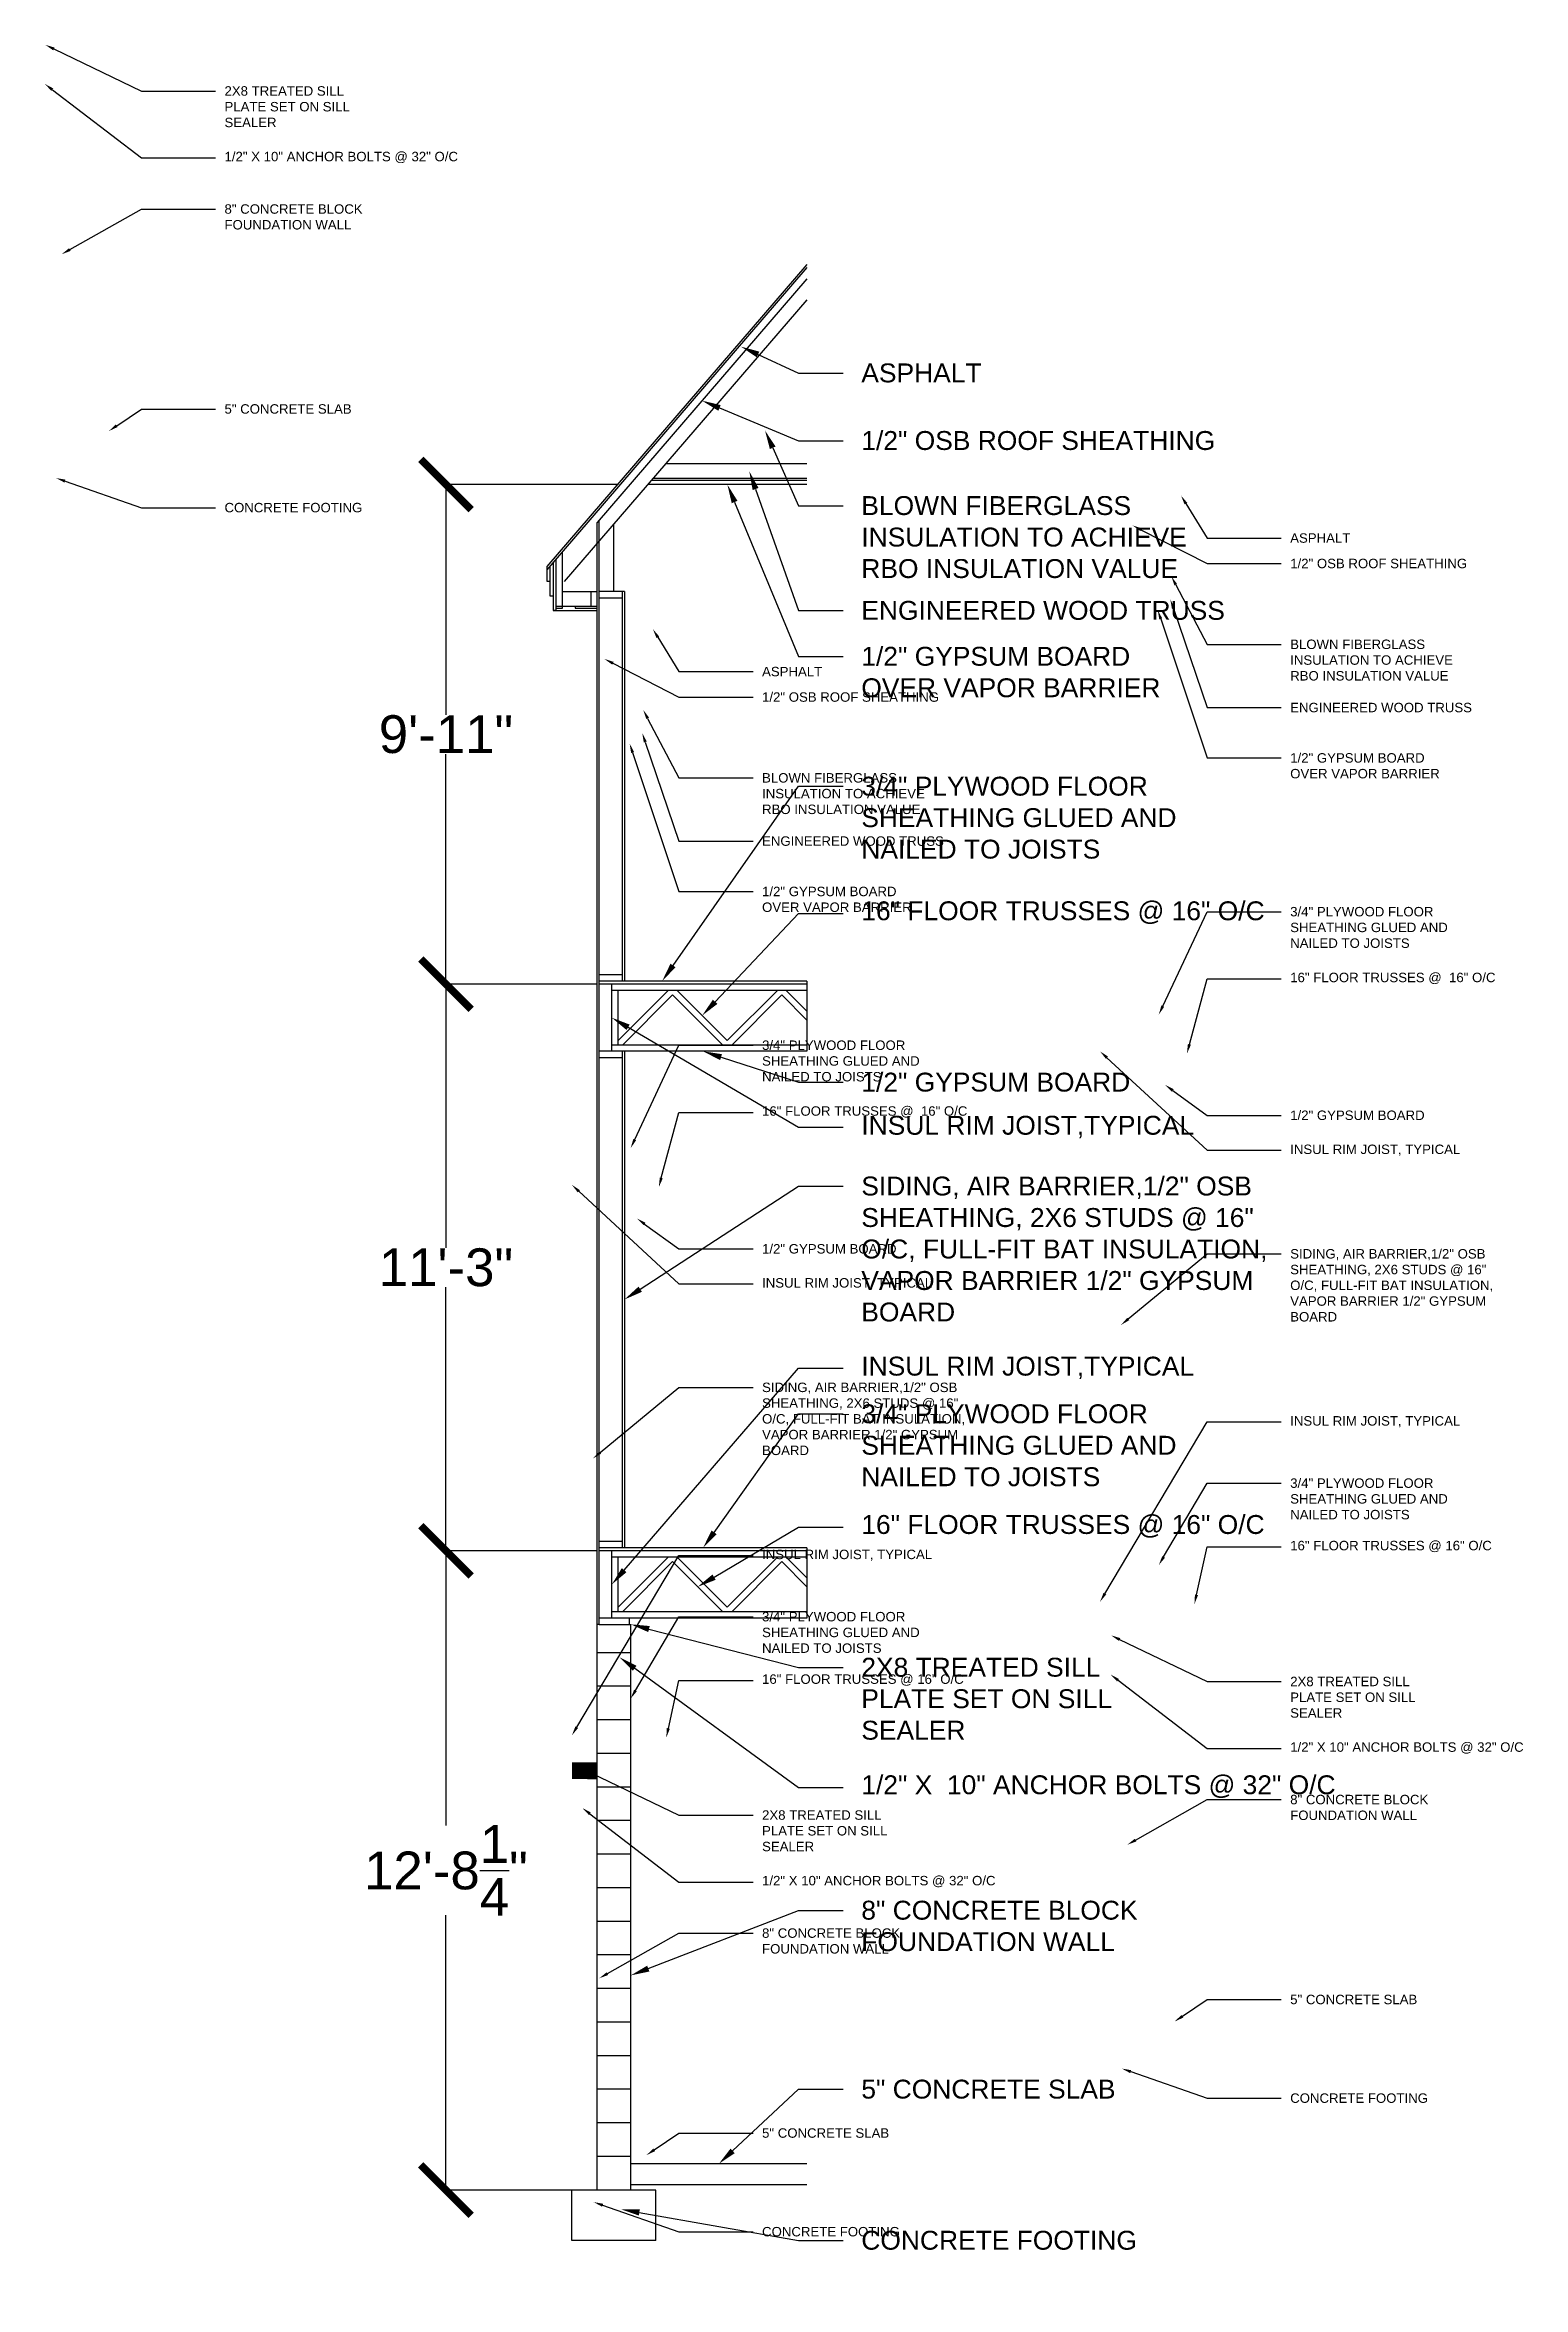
# Model space of a CAD drawing. Header units: inches. Extents: x -473 to 564, y -11 to 963.
# Drawn here: x -126 to 227, y -11 to 523 of the extents above; entities that cross this region are included whole.
import ezdxf
from ezdxf import colors
from ezdxf.entities.mleader import LeaderData, LeaderLine
from ezdxf.math import Vec2, Vec3

# ---------------------------------------------------------------- set-up
doc = ezdxf.new("R2010")
doc.units = ezdxf.units.IN
doc.header["$MEASUREMENT"] = 0
for name, color, linetype in [('foundation', 1, 'Continuous'), ('g-anno-dims', 4, 'Continuous'), ('g-delt-medm', 3, 'Continuous'), ('grade', 6, 'Continuous')]:
    doc.layers.add(name, color=color, linetype=linetype)
doc.styles.add('Annotative', font='arial.ttf')
doc.styles.add('Roman', font='arial.ttf', dxfattribs={"height": 0.09375})
doc.dimstyles.get("Standard").update_dxf_attribs({"dimtxt": 9, "dimasz": 12, "dimexe": 0.18, "dimexo": 0.0625, "dimgap": 0.09, "dimtad": 0, "dimtih": 1, "dimtoh": 1, "dimdec": 4, "dimzin": 0, "dimdsep": 46, "dimlunit": 4, "dimtxsty": 'Annotative', "dimblk": 'ARCHTICK', "dimcen": 9, "dimadec": 0, "dimazin": 0, "dimtfac": 1, "dimtdec": 4, "dimtofl": 0, "dimtmove": 0, "dimatfit": 3, "dimfxl": 1, "dimtolj": 1, "dimtzin": 0, "dimarcsym": 0})

msp = doc.modelspace()

# ---------------------------------------------------------------- blocks, each defined once
blk = doc.blocks.new('_ArchTick')
at = {"color": 0, "linetype": 'ByBlock', "const_width": 0.15}
blk.add_lwpolyline([(-0.5, -0.5), (0.5, 0.5)], dxfattribs=at)
blk = doc.blocks.new('*D12')
at = {"layer": 'g-anno-dims', "color": 0, "lineweight": -2, "transparency": 16777216}
for p, q in [((5.88, 164.25), (-30.18, 164.25)), ((-30, 164.25), (-30, 98.81)), ((-30, 12), (-30, 77.44)), ((-0.06, 12), (-30.18, 12))]:
    blk.add_line(p, q, dxfattribs=at)
at = {"layer": 'g-anno-dims', "color": 0, "lineweight": -2, "transparency": 16777216, "xscale": 12, "yscale": 12, "zscale": 12}
for p, rotation in [((-30, 164.25), 90), ((-30, 12), 270)]:
    blk.add_blockref('_ArchTick', p, dxfattribs=dict(at, rotation=rotation))
at = {"layer": 'g-anno-dims', "color": 0, "transparency": 16777216, "insert": (-30, 88.13), "char_height": 9, "attachment_point": 5, "style": 'Annotative'}
blk.add_mtext('\\A1;12\'-8{\\H1.000000x;\\S1/4;}"', dxfattribs=at)
blk = doc.blocks.new('*D13')
at = {"layer": 'g-anno-dims', "color": 0, "lineweight": -2, "transparency": 16777216}
for p, q in [((5.94, 299.25), (-30.18, 299.25)), ((-30, 299.25), (-30, 236.44)), ((-30, 164.25), (-30, 227.06)), ((5.94, 164.25), (-30.18, 164.25))]:
    blk.add_line(p, q, dxfattribs=at)
at = {"layer": 'g-anno-dims', "color": 0, "lineweight": -2, "transparency": 16777216, "xscale": 12, "yscale": 12, "zscale": 12}
for p, rotation in [((-30, 299.25), 90), ((-30, 164.25), 270)]:
    blk.add_blockref('_ArchTick', p, dxfattribs=dict(at, rotation=rotation))
at = {"layer": 'g-anno-dims', "color": 0, "transparency": 16777216, "insert": (-30, 231.75), "char_height": 9, "attachment_point": 5, "style": 'Annotative'}
blk.add_mtext('\\A1;11\'-3"', dxfattribs=at)
blk = doc.blocks.new('*D14')
at = {"layer": 'g-anno-dims', "color": 0, "lineweight": -2, "transparency": 16777216}
for p, q in [((10.75, 418.25), (-30.18, 418.25)), ((-30, 418.25), (-30, 363.44)), ((-30, 299.25), (-30, 354.06)), ((5.94, 299.25), (-30.18, 299.25))]:
    blk.add_line(p, q, dxfattribs=at)
at = {"layer": 'g-anno-dims', "color": 0, "lineweight": -2, "transparency": 16777216, "xscale": 12, "yscale": 12, "zscale": 12}
for p, rotation in [((-30, 418.25), 90), ((-30, 299.25), 270)]:
    blk.add_blockref('_ArchTick', p, dxfattribs=dict(at, rotation=rotation))
at = {"layer": 'g-anno-dims', "color": 0, "transparency": 16777216, "insert": (-30, 358.75), "char_height": 9, "attachment_point": 5, "style": 'Annotative'}
blk.add_mtext('\\A1;9\'-11"', dxfattribs=at)

# ---------------------------------------------------------------- dimensions: what is measured, and where the dimension line sits
at = {"layer": 'g-anno-dims'}
for base, p1, p2, picture, middle in [((-30, 299.25), (10.80799, 418.25), (6, 299.25), '*D14', (-30, 358.75)), ((-30, 299.25), (6, 164.25), (6, 299.25), '*D13', (-30, 231.75)), ((-30, 164.25), (0, 12), (5.9375, 164.25), '*D12', (-30, 88.125))]:
    dim = msp.add_linear_dim(base=base, p1=p1, p2=p2, angle=90, dimstyle='Standard', dxfattribs=at)
    dim.commit()
    dim.dimension.update_dxf_attribs({"geometry": picture, "text_midpoint": middle})

# ---------------------------------------------------------------- linework, layer by layer
at = {"layer": 'foundation'}
for p, q in [((6, 12), (6, 146.75)), ((6.5, 146.75), (6, 146.75)), ((13.75, 146.75), (14, 146.75)), ((14, 12), (14, 146.75)), ((14, 140), (6, 140)), ((14, 132), (6, 132)), ((14, 124), (6, 124)), ((14, 116), (6, 116)), ((14, 108), (6, 108)), ((14, 100), (6, 100)), ((14, 92), (6, 92)), ((14, 84), (6, 84)), ((14, 76), (6, 76)), ((14, 68), (6, 68)), ((14, 60), (6, 60)), ((14, 52), (6, 52)), ((14, 44), (6, 44)), ((14, 36), (6, 36)), ((14, 28), (6, 28)), ((14, 20), (6, 20)), ((0, 0), (0, 12)), ((20, 12), (0, 12)), ((20, 0), (20, 12)), ((20, 0), (0, 0))]:
    msp.add_line(p, q, dxfattribs=at)
at = {"layer": 'g-anno-dims'}
for p, q in [((56, 300), (56, 283.25)), ((56, 165), (56, 148.25))]:
    msp.add_line(p, q, dxfattribs=at)
at = {"layer": 'g-delt-medm'}
for p, q in [((56, 470.69505), (-6, 398.74443)), ((56, 469.92909), (-6, 397.97847)), ((56, 467.24825), (6, 409.22356)), ((56, 467.24825), (6, 409.22356)), ((56, 462.26955), (-1.83349, 395.15414)), ((22.37677, 423.25), (56, 423.25)), ((56, 418.25), (18.06826, 418.25)), ((56, 419.25), (18.92997, 419.25)), ((19.36082, 419.75), (56, 419.75)), ((6, 146.75), (6, 409.22356)), ((6.5, 146.75), (6.5, 409.80381)), ((10, 392.75), (10, 408.88683)), ((-2.25, 389.25), (-2.25, 402.33033)), ((-6, 398.74443), (-6, 395.25)), ((-5.25, 398.84884), (-5.25, 391.75)), ((-4.5, 399.71921), (-4.5, 388.25)), ((-3.75, 388.25), (-3.75, 400.58958)), ((-6, 395.25), (-5.25, 395.25)), ((-5.25, 395.25), (-5.25, 391.75)), ((-5.25, 391.75), (-4.5, 391.75)), ((-4.5, 391.75), (-4.5, 388.25)), ((-2.25, 392.75), (6, 392.75)), ((4.5, 392.75), (4.5, 389.25)), ((12.5, 392.75), (6.5, 392.75)), ((6.5, 391.25), (12, 391.25)), ((12, 392.75), (12, 300)), ((12.5, 392.75), (12.5, 300)), ((-4.5, 388.25), (6, 388.25)), ((-3.75, 388.25), (-4.5, 388.25)), ((6, 389.25), (-3.75, 389.25)), ((-3.75, 388.8125), (-2.25, 388.8125)), ((-2.25, 388.8125), (-2.25, 389.25)), ((0.75, 389.25), (0.75, 388.8125)), ((0.75, 388.8125), (6, 388.8125)), ((12, 301.5), (6.5, 301.5)), ((56, 300), (6.5, 300)), ((36.5, 300), (6.5, 300)), ((56, 299.25), (6.5, 299.25)), ((9.5, 283.25), (9.5, 299.25)), ((56, 300), (12.5, 300)), ((56, 297.75), (9.5, 297.75)), ((11, 284.75), (11, 297.75)), ((11, 285.81066), (22.93934, 297.75)), ((12.06066, 284.75), (24, 296.68934)), ((24, 296.68934), (35.96967, 284.71967)), ((25.06066, 297.75), (37, 285.81066)), ((37, 285.81066), (48.93934, 297.75)), ((38.06066, 284.75), (50, 296.68934)), ((50, 296.68934), (56, 290.68934)), ((51.06066, 297.75), (56, 292.81066)), ((56, 283.25), (6.5, 283.25)), ((36.5, 283.25), (6.5, 283.25)), ((56, 284.75), (9.5, 284.75)), ((12, 283.25), (12, 165)), ((12.5, 283.25), (12.5, 165)), ((56, 283.25), (12.5, 283.25)), ((6.5, 281.75), (12, 281.75)), ((12, 166.5), (6.5, 166.5)), ((56, 165), (6.5, 165)), ((36.5, 165), (6.5, 165)), ((56, 164.25), (6.5, 164.25)), ((9.5, 148.25), (9.5, 164.25)), ((56, 162.75), (9.5, 162.75)), ((11, 149.75), (11, 162.75)), ((11, 150.81066), (22.93934, 162.75)), ((12.06066, 149.75), (24, 161.68934)), ((24, 161.68934), (35.96967, 149.71967)), ((25.06066, 162.75), (37, 150.81066)), ((37, 150.81066), (48.93934, 162.75)), ((38.06066, 149.75), (50, 161.68934)), ((50, 161.68934), (56, 155.68934)), ((51.06066, 162.75), (56, 157.81066)), ((56, 149.75), (9.5, 149.75)), ((56, 148.25), (6.5, 148.25)), ((36.5, 148.25), (6.5, 148.25)), ((6.5, 146.75), (13.75, 146.75)), ((13.75, 146.75), (13.75, 148.25)), ((56, 18.25), (14, 18.25)), ((56, 13.25), (14, 13.25))]:
    msp.add_line(p, q, dxfattribs=at)
at = {"layer": 'g-delt-medm', "color": 2}
for p, q in [((-5.25, 395.25), (-5.25, 391.75)), ((-4.5, 391.75), (-4.5, 388.25))]:
    msp.add_line(p, q, dxfattribs=at)
at = {"layer": 'grade', "const_width": 4}
msp.add_lwpolyline([(6, 111.85071), (0, 111.90887)], dxfattribs=at)

msp.set_redraw_order([(e.dxf.handle, doc.entitydb.next_handle()) for e in msp.query("TEXT MTEXT ATTDEF DIMENSION ARC_DIMENSION")])  # texts and dimensions are drawn at this point

# ---------------------------------------------------------------- leaders
at = {"layer": 'g-anno-dims'}
ml = msp.add_multileader_mtext('Standard', dxfattribs=at)
ml.set_content('2X8 TREATED SILL\\PPLATE SET ON SILL\\PSEALER', color=256, style='Roman')
ml.set_leader_properties(color=256, linetype='ByLayer', lineweight=-1)
ml.build(insert=Vec2(0, 0))
ml.multileader.update_dxf_attribs({"has_dogleg": 0, "dogleg_length": 0.36, "arrow_head_size": 2.25, "scale": 24})
ctx = ml.context
ctx.base_point, ctx.scale, ctx.char_height, ctx.arrow_head_size, ctx.landing_gap_size, ctx.plane_origin = Vec3(-84.9225, 511.99996), 24, 2.25, 2.25, 2.16, Vec3(-125.4375, 522.99996)
notes = []
notes.append((ctx, [(0, (1, 1, 0), (-93.5625, 511.99996), (1, 0), 8.64, [(0, [(-125.4375, 522.99996), (-102.5625, 511.99996)], 0, [])])]))
ctx.mtext.insert, ctx.mtext.flow_direction = Vec3(-82.7625, 513.14414), 5
ml = msp.add_multileader_mtext('Standard', dxfattribs=at)
ml.set_content('1/2" X 10" ANCHOR BOLTS @ 32" O/C', color=256, style='Roman')
ml.set_leader_properties(color=256, linetype='ByLayer', lineweight=-1)
ml.build(insert=Vec2(0, 0))
ml.multileader.update_dxf_attribs({"has_dogleg": 0, "dogleg_length": 0.36, "arrow_head_size": 2.25, "scale": 24})
ctx = ml.context
ctx.base_point, ctx.scale, ctx.char_height, ctx.arrow_head_size, ctx.landing_gap_size, ctx.plane_origin = Vec3(-84.9225, 496.06246), 24, 2.25, 2.25, 2.16, Vec3(-125.5625, 513.68746)
notes.append((ctx, [(0, (1, 1, 0), (-93.5625, 496.06246), (1, 0), 8.64, [(0, [(-125.5625, 513.68746), (-102.5625, 496.06246)], 0, [])])]))
ctx.mtext.insert, ctx.mtext.flow_direction = Vec3(-82.7625, 497.51821), 5
ml = msp.add_multileader_mtext('Standard', dxfattribs=at)
ml.set_content('8" CONCRETE BLOCK\\PFOUNDATION WALL', color=256, style='Roman')
ml.set_leader_properties(color=256, linetype='ByLayer', lineweight=-1)
ml.build(insert=Vec2(0, 0))
ml.multileader.update_dxf_attribs({"has_dogleg": 0, "dogleg_length": 0.36, "arrow_head_size": 2.25, "scale": 24})
ctx = ml.context
ctx.base_point, ctx.scale, ctx.char_height, ctx.arrow_head_size, ctx.landing_gap_size, ctx.plane_origin = Vec3(-84.9225, 483.87496), 24, 2.25, 2.25, 2.16, Vec3(-121.5625, 473.12496)
notes.append((ctx, [(0, (1, 1, 0), (-93.5625, 483.87496), (1, 0), 8.64, [(0, [(-121.5625, 473.12496), (-102.5625, 483.87496)], 0, [])])]))
ctx.mtext.insert, ctx.mtext.flow_direction = Vec3(-82.7625, 485.01914), 5
ml = msp.add_multileader_mtext('Standard', dxfattribs=at)
ml.set_content('ASPHALT', color=256, style='Roman')
ml.set_leader_properties(color=256, linetype='ByLayer', lineweight=-1)
ml.build(insert=Vec2(0, 0))
ml.multileader.update_dxf_attribs({"has_dogleg": 0, "dogleg_length": 0.36, "arrow_head_size": 4.5, "scale": 48})
ctx = ml.context
ctx.base_point, ctx.scale, ctx.char_height, ctx.arrow_head_size, ctx.landing_gap_size, ctx.plane_origin = Vec3(64.625, 444.8125), 48, 4.5, 4.5, 4.32, Vec3(38.5, 429.3125)
notes.append((ctx, [(0, (1, 1, 0), (47.345, 444.8125), (1, 0), 17.28, [(0, [(40.25, 451.125), (54, 444.8125)], 0, [])])]))
ctx.mtext.insert, ctx.mtext.flow_direction = Vec3(68.945, 447.10087), 5
ml = msp.add_multileader_mtext('Standard', dxfattribs=at)
ml.set_content('1/2" OSB ROOF SHEATHING', color=256, style='Roman')
ml.set_leader_properties(color=256, linetype='ByLayer', lineweight=-1)
ml.build(insert=Vec2(0, 0))
ml.multileader.update_dxf_attribs({"has_dogleg": 0, "dogleg_length": 0.36, "arrow_head_size": 4.5, "scale": 48})
ctx = ml.context
ctx.base_point, ctx.scale, ctx.char_height, ctx.arrow_head_size, ctx.landing_gap_size, ctx.plane_origin = Vec3(64.625, 428.71184), 48, 4.5, 4.5, 4.32, Vec3(38.5, 413.21184)
notes.append((ctx, [(0, (1, 1, 0), (47.345, 428.71184), (1, 0), 17.28, [(0, [(31, 438.2359), (54, 428.71184)], 0, [])])]))
ctx.mtext.insert, ctx.mtext.flow_direction = Vec3(68.945, 431.00021), 5
ml = msp.add_multileader_mtext('Standard', dxfattribs=at)
ml.set_content('5" CONCRETE SLAB', color=256, style='Roman')
ml.set_leader_properties(color=256, linetype='ByLayer', lineweight=-1)
ml.build(insert=Vec2(0, 0))
ml.multileader.update_dxf_attribs({"has_dogleg": 0, "dogleg_length": 0.36, "arrow_head_size": 2.25, "scale": 24})
ctx = ml.context
ctx.base_point, ctx.scale, ctx.char_height, ctx.arrow_head_size, ctx.landing_gap_size, ctx.plane_origin = Vec3(-84.9225, 436.24996), 24, 2.25, 2.25, 2.16, Vec3(-110.3125, 430.99996)
notes.append((ctx, [(0, (1, 1, 0), (-93.5625, 436.24996), (1, 0), 8.64, [(0, [(-110.3125, 430.99996), (-102.5625, 436.24996)], 0, [])])]))
ctx.mtext.insert, ctx.mtext.flow_direction = Vec3(-82.7625, 437.39414), 5
ml = msp.add_multileader_mtext('Standard', dxfattribs=at)
ml.set_content('BLOWN FIBERGLASS\\PINSULATION TO ACHIEVE\\PRBO INSULATION VALUE', color=256, style='Roman')
ml.set_leader_properties(color=256, linetype='ByLayer', lineweight=-1)
ml.build(insert=Vec2(0, 0))
ml.multileader.update_dxf_attribs({"has_dogleg": 0, "dogleg_length": 0.36, "arrow_head_size": 4.5, "scale": 48})
ctx = ml.context
ctx.base_point, ctx.scale, ctx.char_height, ctx.arrow_head_size, ctx.landing_gap_size, ctx.plane_origin = Vec3(64.625, 413.21184), 48, 4.5, 4.5, 4.32, Vec3(38.5, 397.71184)
notes.append((ctx, [(0, (1, 1, 0), (47.345, 413.21184), (1, 0), 17.28, [(0, [(46, 431.125), (54, 413.21184)], 0, [])])]))
ctx.mtext.insert, ctx.mtext.flow_direction = Vec3(68.945, 415.50021), 5
ml = msp.add_multileader_mtext('Standard', dxfattribs=at)
ml.set_content('CONCRETE FOOTING', color=256, style='Roman')
ml.set_leader_properties(color=256, linetype='ByLayer', lineweight=-1)
ml.build(insert=Vec2(0, 0))
ml.multileader.update_dxf_attribs({"has_dogleg": 0, "dogleg_length": 0.36, "arrow_head_size": 2.25, "scale": 24})
ctx = ml.context
ctx.base_point, ctx.scale, ctx.char_height, ctx.arrow_head_size, ctx.landing_gap_size, ctx.plane_origin = Vec3(-84.9225, 412.74996), 24, 2.25, 2.25, 2.16, Vec3(-65.75, 526.93746)
notes.append((ctx, [(0, (1, 1, 0), (-93.5625, 412.74996), (1, 0), 8.64, [(0, [(-122.875, 419.81246), (-102.5625, 412.74996)], 0, [])])]))
ctx.mtext.insert, ctx.mtext.flow_direction = Vec3(-82.7625, 413.89414), 5
ml = msp.add_multileader_mtext('Standard', dxfattribs=at)
ml.set_content('1/2" GYPSUM BOARD\\POVER VAPOR BARRIER', color=256, style='Roman')
ml.set_leader_properties(color=256, linetype='ByLayer', lineweight=-1)
ml.build(insert=Vec2(0, 0))
ml.multileader.update_dxf_attribs({"has_dogleg": 0, "dogleg_length": 0.36, "arrow_head_size": 4.5, "scale": 48})
ctx = ml.context
ctx.base_point, ctx.scale, ctx.char_height, ctx.arrow_head_size, ctx.landing_gap_size, ctx.plane_origin = Vec3(64.625, 377.3125), 48, 4.5, 4.5, 4.32, Vec3(38.5, 361.8125)
notes.append((ctx, [(0, (1, 1, 0), (47.345, 377.3125), (1, 0), 17.28, [(0, [(37.03413, 418.25), (54, 377.3125)], 0, [])])]))
ctx.mtext.insert, ctx.mtext.flow_direction = Vec3(68.945, 379.60087), 5
ml = msp.add_multileader_mtext('Standard', dxfattribs=at)
ml.set_content('ENGINEERED WOOD TRUSS', color=256, style='Roman')
ml.set_leader_properties(color=256, linetype='ByLayer', lineweight=-1)
ml.build(insert=Vec2(0, 0))
ml.multileader.update_dxf_attribs({"has_dogleg": 0, "dogleg_length": 0.36, "arrow_head_size": 4.5, "scale": 48})
ctx = ml.context
ctx.base_point, ctx.scale, ctx.char_height, ctx.arrow_head_size, ctx.landing_gap_size, ctx.plane_origin = Vec3(64.625, 388.25), 48, 4.5, 4.5, 4.32, Vec3(38.5, 372.75)
notes.append((ctx, [(0, (1, 1, 0), (47.345, 388.25), (1, 0), 17.28, [(0, [(42.25, 421.4375), (54, 388.25)], 0, [])])]))
ctx.mtext.insert, ctx.mtext.flow_direction = Vec3(68.945, 390.53837), 5
ml = msp.add_multileader_mtext('Standard', dxfattribs=at)
ml.set_content('ASPHALT', color=256, style='Roman')
ml.set_leader_properties(color=256, linetype='ByLayer', lineweight=-1)
ml.build(insert=Vec2(0, 0))
ml.multileader.update_dxf_attribs({"has_dogleg": 0, "dogleg_length": 0.36, "arrow_head_size": 2.25, "scale": 24})
ctx = ml.context
ctx.base_point, ctx.scale, ctx.char_height, ctx.arrow_head_size, ctx.landing_gap_size, ctx.plane_origin = Vec3(168.9525, 405.49996), 24, 2.25, 2.25, 2.16, Vec3(145.10204, 415.62815)
notes.append((ctx, [(0, (1, 1, 0), (160.3125, 405.49996), (1, 0), 8.64, [(0, [(145.10204, 415.62815), (151.3125, 405.49996)], 0, [])])]))
ctx.mtext.insert, ctx.mtext.flow_direction = Vec3(171.1125, 406.64414), 5
ml = msp.add_multileader_mtext('Standard', dxfattribs=at)
ml.set_content('1/2" OSB ROOF SHEATHING', color=256, style='Roman')
ml.set_leader_properties(color=256, linetype='ByLayer', lineweight=-1)
ml.build(insert=Vec2(0, 0))
ml.multileader.update_dxf_attribs({"has_dogleg": 0, "dogleg_length": 0.36, "arrow_head_size": 2.25, "scale": 24})
ctx = ml.context
ctx.base_point, ctx.scale, ctx.char_height, ctx.arrow_head_size, ctx.landing_gap_size, ctx.plane_origin = Vec3(168.9525, 399.43746), 24, 2.25, 2.25, 2.16, Vec3(133.5625, 408.53606)
notes.append((ctx, [(0, (1, 1, 0), (160.3125, 399.43746), (1, 0), 8.64, [(0, [(133.5625, 408.53606), (151.3125, 399.43746)], 0, [])])]))
ctx.mtext.insert, ctx.mtext.flow_direction = Vec3(171.1125, 400.58164), 5
ml = msp.add_multileader_mtext('Standard', dxfattribs=at)
ml.set_content('BLOWN FIBERGLASS\\PINSULATION TO ACHIEVE\\PRBO INSULATION VALUE', color=256, style='Roman')
ml.set_leader_properties(color=256, linetype='ByLayer', lineweight=-1)
ml.build(insert=Vec2(0, 0))
ml.multileader.update_dxf_attribs({"has_dogleg": 0, "dogleg_length": 0.36, "arrow_head_size": 2.25, "scale": 24})
ctx = ml.context
ctx.base_point, ctx.scale, ctx.char_height, ctx.arrow_head_size, ctx.landing_gap_size, ctx.plane_origin = Vec3(168.9525, 380.18746), 24, 2.25, 2.25, 2.16, Vec3(139.8125, 396.37496)
notes.append((ctx, [(0, (1, 1, 0), (160.3125, 380.18746), (1, 0), 8.64, [(0, [(142.8125, 396.37496), (151.3125, 380.18746)], 0, [])])]))
ctx.mtext.insert, ctx.mtext.flow_direction = Vec3(171.1125, 381.33164), 5
ml = msp.add_multileader_mtext('Standard', dxfattribs=at)
ml.set_content('ENGINEERED WOOD TRUSS', color=256, style='Roman')
ml.set_leader_properties(color=256, linetype='ByLayer', lineweight=-1)
ml.build(insert=Vec2(0, 0))
ml.multileader.update_dxf_attribs({"has_dogleg": 0, "dogleg_length": 0.36, "arrow_head_size": 2.25, "scale": 24})
ctx = ml.context
ctx.base_point, ctx.scale, ctx.char_height, ctx.arrow_head_size, ctx.landing_gap_size, ctx.plane_origin = Vec3(168.9525, 365.12496), 24, 2.25, 2.25, 2.16, Vec3(142.5625, 390.87496)
notes.append((ctx, [(0, (1, 1, 0), (160.3125, 365.12496), (1, 0), 8.64, [(0, [(142.5625, 390.87496), (151.3125, 365.12496)], 0, [])])]))
ctx.mtext.insert, ctx.mtext.flow_direction = Vec3(171.1125, 366.26914), 5
ml = msp.add_multileader_mtext('Standard', dxfattribs=at)
ml.set_content('1/2" GYPSUM BOARD\\POVER VAPOR BARRIER', color=256, style='Roman')
ml.set_leader_properties(color=256, linetype='ByLayer', lineweight=-1)
ml.build(insert=Vec2(0, 0))
ml.multileader.update_dxf_attribs({"has_dogleg": 0, "dogleg_length": 0.36, "arrow_head_size": 2.25, "scale": 24})
ctx = ml.context
ctx.base_point, ctx.scale, ctx.char_height, ctx.arrow_head_size, ctx.landing_gap_size, ctx.plane_origin = Vec3(168.9525, 353.12496), 24, 2.25, 2.25, 2.16, Vec3(139.5625, 388.37496)
notes.append((ctx, [(0, (1, 1, 0), (160.3125, 353.12496), (1, 0), 8.64, [(0, [(139.5625, 388.37496), (151.3125, 353.12496)], 0, [])])]))
ctx.mtext.insert, ctx.mtext.flow_direction = Vec3(171.1125, 354.26914), 5
ml = msp.add_multileader_mtext('Standard', dxfattribs=at)
ml.set_content('ASPHALT', color=256, style='Roman')
ml.set_leader_properties(color=256, linetype='ByLayer', lineweight=-1)
ml.build(insert=Vec2(0, 0))
ml.multileader.update_dxf_attribs({"has_dogleg": 0, "dogleg_length": 0.36, "arrow_head_size": 2.25, "scale": 24})
ctx = ml.context
ctx.base_point, ctx.scale, ctx.char_height, ctx.arrow_head_size, ctx.landing_gap_size, ctx.plane_origin = Vec3(43.14, 373.68746), 24, 2.25, 2.25, 2.16, Vec3(19.28954, 383.81565)
notes.append((ctx, [(0, (1, 1, 0), (34.5, 373.68746), (1, 0), 8.64, [(0, [(19.28954, 383.81565), (25.5, 373.68746)], 0, [])])]))
ctx.mtext.insert, ctx.mtext.flow_direction = Vec3(45.3, 374.83164), 5
ml = msp.add_multileader_mtext('Standard', dxfattribs=at)
ml.set_content('1/2" OSB ROOF SHEATHING', color=256, style='Roman')
ml.set_leader_properties(color=256, linetype='ByLayer', lineweight=-1)
ml.build(insert=Vec2(0, 0))
ml.multileader.update_dxf_attribs({"has_dogleg": 0, "dogleg_length": 0.36, "arrow_head_size": 2.25, "scale": 24})
ctx = ml.context
ctx.base_point, ctx.scale, ctx.char_height, ctx.arrow_head_size, ctx.landing_gap_size, ctx.plane_origin = Vec3(43.14, 367.62496), 24, 2.25, 2.25, 2.16, Vec3(7.75, 376.72356)
notes.append((ctx, [(0, (1, 1, 0), (34.5, 367.62496), (1, 0), 8.64, [(0, [(7.75, 376.72356), (25.5, 367.62496)], 0, [])])]))
ctx.mtext.insert, ctx.mtext.flow_direction = Vec3(45.3, 368.76914), 5
ml = msp.add_multileader_mtext('Standard', dxfattribs=at)
ml.set_content('BLOWN FIBERGLASS\\PINSULATION TO ACHIEVE\\PRBO INSULATION VALUE', color=256, style='Roman')
ml.set_leader_properties(color=256, linetype='ByLayer', lineweight=-1)
ml.build(insert=Vec2(0, 0))
ml.multileader.update_dxf_attribs({"has_dogleg": 0, "dogleg_length": 0.36, "arrow_head_size": 2.25, "scale": 24})
ctx = ml.context
ctx.base_point, ctx.scale, ctx.char_height, ctx.arrow_head_size, ctx.landing_gap_size, ctx.plane_origin = Vec3(43.14, 348.37496), 24, 2.25, 2.25, 2.16, Vec3(14, 364.56246)
notes.append((ctx, [(0, (1, 1, 0), (34.5, 348.37496), (1, 0), 8.64, [(0, [(17, 364.56246), (25.5, 348.37496)], 0, [])])]))
ctx.mtext.insert, ctx.mtext.flow_direction = Vec3(45.3, 349.51914), 5
ml = msp.add_multileader_mtext('Standard', dxfattribs=at)
ml.set_content('ENGINEERED WOOD TRUSS', color=256, style='Roman')
ml.set_leader_properties(color=256, linetype='ByLayer', lineweight=-1)
ml.build(insert=Vec2(0, 0))
ml.multileader.update_dxf_attribs({"has_dogleg": 0, "dogleg_length": 0.36, "arrow_head_size": 2.25, "scale": 24})
ctx = ml.context
ctx.base_point, ctx.scale, ctx.char_height, ctx.arrow_head_size, ctx.landing_gap_size, ctx.plane_origin = Vec3(43.14, 333.31246), 24, 2.25, 2.25, 2.16, Vec3(16.75, 359.06246)
notes.append((ctx, [(0, (1, 1, 0), (34.5, 333.31246), (1, 0), 8.64, [(0, [(16.75, 359.06246), (25.5, 333.31246)], 0, [])])]))
ctx.mtext.insert, ctx.mtext.flow_direction = Vec3(45.3, 334.45664), 5
ml = msp.add_multileader_mtext('Standard', dxfattribs=at)
ml.set_content('1/2" GYPSUM BOARD\\POVER VAPOR BARRIER', color=256, style='Roman')
ml.set_leader_properties(color=256, linetype='ByLayer', lineweight=-1)
ml.build(insert=Vec2(0, 0))
ml.multileader.update_dxf_attribs({"has_dogleg": 0, "dogleg_length": 0.36, "arrow_head_size": 2.25, "scale": 24})
ctx = ml.context
ctx.base_point, ctx.scale, ctx.char_height, ctx.arrow_head_size, ctx.landing_gap_size, ctx.plane_origin = Vec3(43.14, 321.31246), 24, 2.25, 2.25, 2.16, Vec3(13.75, 356.56246)
notes.append((ctx, [(0, (1, 1, 0), (34.5, 321.31246), (1, 0), 8.64, [(0, [(13.75, 356.56246), (25.5, 321.31246)], 0, [])])]))
ctx.mtext.insert, ctx.mtext.flow_direction = Vec3(45.3, 322.45664), 5
ml = msp.add_multileader_mtext('Standard', dxfattribs=at)
ml.set_content('3/4" PLYWOOD FLOOR\\PSHEATHING GLUED AND\\PNAILED TO JOISTS', color=256, style='Roman')
ml.set_leader_properties(color=256, linetype='ByLayer', lineweight=-1)
ml.build(insert=Vec2(0, 0))
ml.multileader.update_dxf_attribs({"has_dogleg": 0, "dogleg_length": 0.36, "arrow_head_size": 4.5, "scale": 48})
ctx = ml.context
ctx.base_point, ctx.scale, ctx.char_height, ctx.arrow_head_size, ctx.landing_gap_size, ctx.plane_origin = Vec3(64.625, 346.375), 48, 4.5, 4.5, 4.32, Vec3(38.5, 330.875)
notes.append((ctx, [(0, (1, 1, 0), (47.345, 346.375), (1, 0), 17.28, [(0, [(21.5, 300), (54, 346.375)], 0, [])])]))
ctx.mtext.insert, ctx.mtext.flow_direction = Vec3(68.945, 348.66337), 5
ml = msp.add_multileader_mtext('Standard', dxfattribs=at)
ml.set_content('16" FLOOR TRUSSES @ 16" O/C', color=256, style='Roman')
ml.set_leader_properties(color=256, linetype='ByLayer', lineweight=-1)
ml.build(insert=Vec2(0, 0))
ml.multileader.update_dxf_attribs({"has_dogleg": 0, "dogleg_length": 0.36, "arrow_head_size": 4.5, "scale": 48})
ctx = ml.context
ctx.base_point, ctx.scale, ctx.char_height, ctx.arrow_head_size, ctx.landing_gap_size, ctx.plane_origin = Vec3(64.625, 316.0625), 48, 4.5, 4.5, 4.32, Vec3(38.5, 300.5625)
notes.append((ctx, [(0, (1, 1, 0), (47.345, 316.0625), (1, 0), 17.28, [(0, [(31.03033, 291.78033), (54, 316.0625)], 0, [])])]))
ctx.mtext.insert, ctx.mtext.flow_direction = Vec3(68.945, 318.97399), 5
ml = msp.add_multileader_mtext('Standard', dxfattribs=at)
ml.set_content('3/4" PLYWOOD FLOOR\\PSHEATHING GLUED AND\\PNAILED TO JOISTS', color=256, style='Roman')
ml.set_leader_properties(color=256, linetype='ByLayer', lineweight=-1)
ml.build(insert=Vec2(0, 0))
ml.multileader.update_dxf_attribs({"has_dogleg": 0, "dogleg_length": 0.36, "arrow_head_size": 2.25, "scale": 24})
ctx = ml.context
ctx.base_point, ctx.scale, ctx.char_height, ctx.arrow_head_size, ctx.landing_gap_size, ctx.plane_origin = Vec3(168.9525, 316.49996), 24, 2.25, 2.25, 2.16, Vec3(139.8125, 291.99996)
notes.append((ctx, [(0, (1, 1, 0), (160.3125, 316.49996), (1, 0), 8.64, [(0, [(139.8125, 291.99996), (151.3125, 316.49996)], 0, [])])]))
ctx.mtext.insert, ctx.mtext.flow_direction = Vec3(171.1125, 317.64414), 5
ml = msp.add_multileader_mtext('Standard', dxfattribs=at)
ml.set_content('16" FLOOR TRUSSES @  16" O/C', color=256, style='Roman')
ml.set_leader_properties(color=256, linetype='ByLayer', lineweight=-1)
ml.build(insert=Vec2(0, 0))
ml.multileader.update_dxf_attribs({"has_dogleg": 0, "dogleg_length": 0.36, "arrow_head_size": 2.25, "scale": 24})
ctx = ml.context
ctx.base_point, ctx.scale, ctx.char_height, ctx.arrow_head_size, ctx.landing_gap_size, ctx.plane_origin = Vec3(168.9525, 300.51482), 24, 2.25, 2.25, 2.16, Vec3(146.51731, 282.71963)
notes.append((ctx, [(0, (1, 1, 0), (160.3125, 300.51482), (1, 0), 8.64, [(0, [(146.51731, 282.71963), (151.3125, 300.51482)], 0, [])])]))
ctx.mtext.insert, ctx.mtext.flow_direction = Vec3(171.1125, 301.97056), 5
ml = msp.add_multileader_mtext('Standard', dxfattribs=at)
ml.set_content('INSUL RIM JOIST,TYPICAL', color=256, style='Roman')
ml.set_leader_properties(color=256, linetype='ByLayer', lineweight=-1)
ml.build(insert=Vec2(0, 0))
ml.multileader.update_dxf_attribs({"has_dogleg": 0, "dogleg_length": 0.36, "arrow_head_size": 4.5, "scale": 48})
ctx = ml.context
ctx.base_point, ctx.scale, ctx.char_height, ctx.arrow_head_size, ctx.landing_gap_size, ctx.plane_origin = Vec3(64.625, 265.1875), 48, 4.5, 4.5, 4.32, Vec3(38.5, 249.6875)
notes.append((ctx, [(0, (1, 1, 0), (47.345, 265.1875), (1, 0), 17.28, [(0, [(9.5, 291.25), (54, 265.1875)], 0, [])])]))
ctx.mtext.insert, ctx.mtext.flow_direction = Vec3(68.945, 267.88259), 5
ml = msp.add_multileader_mtext('Standard', dxfattribs=at)
ml.set_content('3/4" PLYWOOD FLOOR\\PSHEATHING GLUED AND\\PNAILED TO JOISTS', color=256, style='Roman')
ml.set_leader_properties(color=256, linetype='ByLayer', lineweight=-1)
ml.build(insert=Vec2(0, 0))
ml.multileader.update_dxf_attribs({"has_dogleg": 0, "dogleg_length": 0.36, "arrow_head_size": 2.25, "scale": 24})
ctx = ml.context
ctx.base_point, ctx.scale, ctx.char_height, ctx.arrow_head_size, ctx.landing_gap_size, ctx.plane_origin = Vec3(43.14, 284.68746), 24, 2.25, 2.25, 2.16, Vec3(14, 260.18746)
notes.append((ctx, [(0, (1, 1, 0), (34.5, 284.68746), (1, 0), 8.64, [(0, [(14, 260.18746), (25.5, 284.68746)], 0, [])])]))
ctx.mtext.insert, ctx.mtext.flow_direction = Vec3(45.3, 285.83164), 5
ml = msp.add_multileader_mtext('Standard', dxfattribs=at)
ml.set_content('1/2" GYPSUM BOARD', color=256, style='Roman')
ml.set_leader_properties(color=256, linetype='ByLayer', lineweight=-1)
ml.build(insert=Vec2(0, 0))
ml.multileader.update_dxf_attribs({"has_dogleg": 0, "dogleg_length": 0.36, "arrow_head_size": 4.5, "scale": 48})
ctx = ml.context
ctx.base_point, ctx.scale, ctx.char_height, ctx.arrow_head_size, ctx.landing_gap_size, ctx.plane_origin = Vec3(64.625, 275.875), 48, 4.5, 4.5, 4.32, Vec3(38.5, 260.375)
notes.append((ctx, [(0, (1, 1, 0), (47.345, 275.875), (1, 0), 17.28, [(0, [(31.25, 283.25), (54, 275.875)], 0, [])])]))
ctx.mtext.insert, ctx.mtext.flow_direction = Vec3(68.945, 278.16337), 5
ml = msp.add_multileader_mtext('Standard', dxfattribs=at)
ml.set_content('INSUL RIM JOIST, TYPICAL', color=256, style='Roman')
ml.set_leader_properties(color=256, linetype='ByLayer', lineweight=-1)
ml.build(insert=Vec2(0, 0))
ml.multileader.update_dxf_attribs({"has_dogleg": 0, "dogleg_length": 0.36, "arrow_head_size": 2.25, "scale": 24})
ctx = ml.context
ctx.base_point, ctx.scale, ctx.char_height, ctx.arrow_head_size, ctx.landing_gap_size, ctx.plane_origin = Vec3(168.9525, 259.68746), 24, 2.25, 2.25, 2.16, Vec3(125.8125, 283.24996)
notes.append((ctx, [(0, (1, 1, 0), (160.3125, 259.68746), (1, 0), 8.64, [(0, [(125.8125, 283.24996), (151.3125, 259.68746)], 0, [])])]))
ctx.mtext.insert, ctx.mtext.flow_direction = Vec3(171.1125, 261.035), 5
ml = msp.add_multileader_mtext('Standard', dxfattribs=at)
ml.set_content('1/2" GYPSUM BOARD', color=256, style='Roman')
ml.set_leader_properties(color=256, linetype='ByLayer', lineweight=-1)
ml.build(insert=Vec2(0, 0))
ml.multileader.update_dxf_attribs({"has_dogleg": 0, "dogleg_length": 0.36, "arrow_head_size": 2.25, "scale": 24})
ctx = ml.context
ctx.base_point, ctx.scale, ctx.char_height, ctx.arrow_head_size, ctx.landing_gap_size, ctx.plane_origin = Vec3(168.9525, 267.99996), 24, 2.25, 2.25, 2.16, Vec3(141.3125, 275.24996)
notes.append((ctx, [(0, (1, 1, 0), (160.3125, 267.99996), (1, 0), 8.64, [(0, [(141.3125, 275.24996), (151.3125, 267.99996)], 0, [])])]))
ctx.mtext.insert, ctx.mtext.flow_direction = Vec3(171.1125, 269.14414), 5
ml = msp.add_multileader_mtext('Standard', dxfattribs=at)
ml.set_content('16" FLOOR TRUSSES @  16" O/C', color=256, style='Roman')
ml.set_leader_properties(color=256, linetype='ByLayer', lineweight=-1)
ml.build(insert=Vec2(0, 0))
ml.multileader.update_dxf_attribs({"has_dogleg": 0, "dogleg_length": 0.36, "arrow_head_size": 2.25, "scale": 24})
ctx = ml.context
ctx.base_point, ctx.scale, ctx.char_height, ctx.arrow_head_size, ctx.landing_gap_size, ctx.plane_origin = Vec3(43.14, 268.70232), 24, 2.25, 2.25, 2.16, Vec3(20.70481, 250.90713)
notes.append((ctx, [(0, (1, 1, 0), (34.5, 268.70232), (1, 0), 8.64, [(0, [(20.70481, 250.90713), (25.5, 268.70232)], 0, [])])]))
ctx.mtext.insert, ctx.mtext.flow_direction = Vec3(45.3, 270.15806), 5
ml = msp.add_multileader_mtext('Standard', dxfattribs=at)
ml.set_content('INSUL RIM JOIST, TYPICAL', color=256, style='Roman')
ml.set_leader_properties(color=256, linetype='ByLayer', lineweight=-1)
ml.build(insert=Vec2(0, 0))
ml.multileader.update_dxf_attribs({"has_dogleg": 0, "dogleg_length": 0.36, "arrow_head_size": 2.25, "scale": 24})
ctx = ml.context
ctx.base_point, ctx.scale, ctx.char_height, ctx.arrow_head_size, ctx.landing_gap_size, ctx.plane_origin = Vec3(43.14, 227.87496), 24, 2.25, 2.25, 2.16, Vec3(0, 251.43746)
notes.append((ctx, [(0, (1, 1, 0), (34.5, 227.87496), (1, 0), 8.64, [(0, [(0, 251.43746), (25.5, 227.87496)], 0, [])])]))
ctx.mtext.insert, ctx.mtext.flow_direction = Vec3(45.3, 229.2225), 5
ml = msp.add_multileader_mtext('Standard', dxfattribs=at)
ml.set_content('SIDING, AIR BARRIER,1/2" OSB\\PSHEATHING, 2X6 STUDS @ 16"\\PO/C, FULL-FIT BAT INSULATION,\\PVAPOR BARRIER 1/2" GYPSUM\\PBOARD', color=256, style='Roman')
ml.set_leader_properties(color=256, linetype='ByLayer', lineweight=-1)
ml.build(insert=Vec2(0, 0))
ml.multileader.update_dxf_attribs({"has_dogleg": 0, "dogleg_length": 0.36, "arrow_head_size": 4.5, "scale": 48})
ctx = ml.context
ctx.base_point, ctx.scale, ctx.char_height, ctx.arrow_head_size, ctx.landing_gap_size, ctx.plane_origin = Vec3(64.625, 251.125), 48, 4.5, 4.5, 4.32, Vec3(38.5, 235.625)
notes.append((ctx, [(0, (1, 1, 0), (47.345, 251.125), (1, 0), 17.28, [(0, [(12.5, 224.125), (54, 251.125)], 0, [])])]))
ctx.mtext.insert, ctx.mtext.flow_direction = Vec3(68.945, 253.41337), 5
ml = msp.add_multileader_mtext('Standard', dxfattribs=at)
ml.set_content('1/2" GYPSUM BOARD', color=256, style='Roman')
ml.set_leader_properties(color=256, linetype='ByLayer', lineweight=-1)
ml.build(insert=Vec2(0, 0))
ml.multileader.update_dxf_attribs({"has_dogleg": 0, "dogleg_length": 0.36, "arrow_head_size": 2.25, "scale": 24})
ctx = ml.context
ctx.base_point, ctx.scale, ctx.char_height, ctx.arrow_head_size, ctx.landing_gap_size, ctx.plane_origin = Vec3(43.14, 236.18746), 24, 2.25, 2.25, 2.16, Vec3(15.5, 243.43746)
notes.append((ctx, [(0, (1, 1, 0), (34.5, 236.18746), (1, 0), 8.64, [(0, [(15.5, 243.43746), (25.5, 236.18746)], 0, [])])]))
ctx.mtext.insert, ctx.mtext.flow_direction = Vec3(45.3, 237.33164), 5
ml = msp.add_multileader_mtext('Standard', dxfattribs=at)
ml.set_content('SIDING, AIR BARRIER,1/2" OSB\\PSHEATHING, 2X6 STUDS @ 16"\\PO/C, FULL-FIT BAT INSULATION,\\PVAPOR BARRIER 1/2" GYPSUM\\PBOARD', color=256, style='Roman')
ml.set_leader_properties(color=256, linetype='ByLayer', lineweight=-1)
ml.build(insert=Vec2(0, 0))
ml.multileader.update_dxf_attribs({"has_dogleg": 0, "dogleg_length": 0.36, "arrow_head_size": 2.25, "scale": 24})
ctx = ml.context
ctx.base_point, ctx.scale, ctx.char_height, ctx.arrow_head_size, ctx.landing_gap_size, ctx.plane_origin = Vec3(168.9525, 234.99996), 24, 2.25, 2.25, 2.16, Vec3(130.8125, 218.06246)
notes.append((ctx, [(0, (1, 1, 0), (160.3125, 234.99996), (1, 0), 8.64, [(0, [(130.8125, 218.06246), (151.3125, 234.99996)], 0, [])])]))
ctx.mtext.insert, ctx.mtext.flow_direction = Vec3(171.1125, 236.14414), 5
ml = msp.add_multileader_mtext('Standard', dxfattribs=at)
ml.set_content('INSUL RIM JOIST,TYPICAL', color=256, style='Roman')
ml.set_leader_properties(color=256, linetype='ByLayer', lineweight=-1)
ml.build(insert=Vec2(0, 0))
ml.multileader.update_dxf_attribs({"has_dogleg": 0, "dogleg_length": 0.36, "arrow_head_size": 4.5, "scale": 48})
ctx = ml.context
ctx.base_point, ctx.scale, ctx.char_height, ctx.arrow_head_size, ctx.landing_gap_size, ctx.plane_origin = Vec3(64.625, 207.8125), 48, 4.5, 4.5, 4.32, Vec3(38.5, 192.3125)
notes.append((ctx, [(0, (1, 1, 0), (47.345, 207.8125), (1, 0), 17.28, [(0, [(9.5, 156.25), (54, 207.8125)], 0, [])])]))
ctx.mtext.insert, ctx.mtext.flow_direction = Vec3(68.945, 210.50759), 5
ml = msp.add_multileader_mtext('Standard', dxfattribs=at)
ml.set_content('SIDING, AIR BARRIER,1/2" OSB\\PSHEATHING, 2X6 STUDS @ 16"\\PO/C, FULL-FIT BAT INSULATION,\\PVAPOR BARRIER 1/2" GYPSUM\\PBOARD', color=256, style='Roman')
ml.set_leader_properties(color=256, linetype='ByLayer', lineweight=-1)
ml.build(insert=Vec2(0, 0))
ml.multileader.update_dxf_attribs({"has_dogleg": 0, "dogleg_length": 0.36, "arrow_head_size": 2.25, "scale": 24})
ctx = ml.context
ctx.base_point, ctx.scale, ctx.char_height, ctx.arrow_head_size, ctx.landing_gap_size, ctx.plane_origin = Vec3(43.14, 203.18746), 24, 2.25, 2.25, 2.16, Vec3(5, 186.24996)
notes.append((ctx, [(0, (1, 1, 0), (34.5, 203.18746), (1, 0), 8.64, [(0, [(5, 186.24996), (25.5, 203.18746)], 0, [])])]))
ctx.mtext.insert, ctx.mtext.flow_direction = Vec3(45.3, 204.33164), 5
ml = msp.add_multileader_mtext('Standard', dxfattribs=at)
ml.set_content('3/4" PLYWOOD FLOOR\\PSHEATHING GLUED AND\\PNAILED TO JOISTS', color=256, style='Roman')
ml.set_leader_properties(color=256, linetype='ByLayer', lineweight=-1)
ml.build(insert=Vec2(0, 0))
ml.multileader.update_dxf_attribs({"has_dogleg": 0, "dogleg_length": 0.36, "arrow_head_size": 4.5, "scale": 48})
ctx = ml.context
ctx.base_point, ctx.scale, ctx.char_height, ctx.arrow_head_size, ctx.landing_gap_size, ctx.plane_origin = Vec3(64.625, 196.875), 48, 4.5, 4.5, 4.32, Vec3(38.5, 181.375)
notes.append((ctx, [(0, (1, 1, 0), (47.345, 196.875), (1, 0), 17.28, [(0, [(31.25, 165), (54, 196.875)], 0, [])])]))
ctx.mtext.insert, ctx.mtext.flow_direction = Vec3(68.945, 199.16337), 5
ml = msp.add_multileader_mtext('Standard', dxfattribs=at)
ml.set_content('INSUL RIM JOIST, TYPICAL', color=256, style='Roman')
ml.set_leader_properties(color=256, linetype='ByLayer', lineweight=-1)
ml.build(insert=Vec2(0, 0))
ml.multileader.update_dxf_attribs({"has_dogleg": 0, "dogleg_length": 0.36, "arrow_head_size": 2.25, "scale": 24})
ctx = ml.context
ctx.base_point, ctx.scale, ctx.char_height, ctx.arrow_head_size, ctx.landing_gap_size, ctx.plane_origin = Vec3(168.9525, 194.99996), 24, 2.25, 2.25, 2.16, Vec3(125.8125, 152.12496)
notes.append((ctx, [(0, (1, 1, 0), (160.3125, 194.99996), (1, 0), 8.64, [(0, [(125.8125, 152.12496), (151.3125, 194.99996)], 0, [])])]))
ctx.mtext.insert, ctx.mtext.flow_direction = Vec3(171.1125, 196.3475), 5
ml = msp.add_multileader_mtext('Standard', dxfattribs=at)
ml.set_content('3/4" PLYWOOD FLOOR\\PSHEATHING GLUED AND\\PNAILED TO JOISTS', color=256, style='Roman')
ml.set_leader_properties(color=256, linetype='ByLayer', lineweight=-1)
ml.build(insert=Vec2(0, 0))
ml.multileader.update_dxf_attribs({"has_dogleg": 0, "dogleg_length": 0.36, "arrow_head_size": 2.25, "scale": 24})
ctx = ml.context
ctx.base_point, ctx.scale, ctx.char_height, ctx.arrow_head_size, ctx.landing_gap_size, ctx.plane_origin = Vec3(168.9525, 180.37496), 24, 2.25, 2.25, 2.16, Vec3(139.8125, 160.87496)
notes.append((ctx, [(0, (1, 1, 0), (160.3125, 180.37496), (1, 0), 8.64, [(0, [(139.8125, 160.87496), (151.3125, 180.37496)], 0, [])])]))
ctx.mtext.insert, ctx.mtext.flow_direction = Vec3(171.1125, 181.51914), 5
ml = msp.add_multileader_mtext('Standard', dxfattribs=at)
ml.set_content('16" FLOOR TRUSSES @ 16" O/C', color=256, style='Roman')
ml.set_leader_properties(color=256, linetype='ByLayer', lineweight=-1)
ml.build(insert=Vec2(0, 0))
ml.multileader.update_dxf_attribs({"has_dogleg": 0, "dogleg_length": 0.36, "arrow_head_size": 4.5, "scale": 48})
ctx = ml.context
ctx.base_point, ctx.scale, ctx.char_height, ctx.arrow_head_size, ctx.landing_gap_size, ctx.plane_origin = Vec3(64.625, 169.875), 48, 4.5, 4.5, 4.32, Vec3(38.5, 154.375)
notes.append((ctx, [(0, (1, 1, 0), (47.345, 169.875), (1, 0), 17.28, [(0, [(29.98483, 155.7045), (54, 169.875)], 0, [])])]))
ctx.mtext.insert, ctx.mtext.flow_direction = Vec3(68.945, 172.78649), 5
ml = msp.add_multileader_mtext('Standard', dxfattribs=at)
ml.set_content('16" FLOOR TRUSSES @ 16" O/C', color=256, style='Roman')
ml.set_leader_properties(color=256, linetype='ByLayer', lineweight=-1)
ml.build(insert=Vec2(0, 0))
ml.multileader.update_dxf_attribs({"has_dogleg": 0, "dogleg_length": 0.36, "arrow_head_size": 2.25, "scale": 24})
ctx = ml.context
ctx.base_point, ctx.scale, ctx.char_height, ctx.arrow_head_size, ctx.landing_gap_size, ctx.plane_origin = Vec3(168.9525, 165.18746), 24, 2.25, 2.25, 2.16, Vec3(181.8125, 158.18746)
notes.append((ctx, [(0, (1, 1, 0), (160.3125, 165.18746), (1, 0), 8.64, [(0, [(148.29733, 151.57946), (151.3125, 165.18746)], 0, [])])]))
ctx.mtext.insert, ctx.mtext.flow_direction = Vec3(171.1125, 166.64321), 5
ml = msp.add_multileader_mtext('Standard', dxfattribs=at)
ml.set_content('INSUL RIM JOIST, TYPICAL', color=256, style='Roman')
ml.set_leader_properties(color=256, linetype='ByLayer', lineweight=-1)
ml.build(insert=Vec2(0, 0))
ml.multileader.update_dxf_attribs({"has_dogleg": 0, "dogleg_length": 0.36, "arrow_head_size": 2.25, "scale": 24})
ctx = ml.context
ctx.base_point, ctx.scale, ctx.char_height, ctx.arrow_head_size, ctx.landing_gap_size, ctx.plane_origin = Vec3(43.14, 163.18746), 24, 2.25, 2.25, 2.16, Vec3(0, 120.31246)
notes.append((ctx, [(0, (1, 1, 0), (34.5, 163.18746), (1, 0), 8.64, [(0, [(0, 120.31246), (25.5, 163.18746)], 0, [])])]))
ctx.mtext.insert, ctx.mtext.flow_direction = Vec3(45.3, 164.535), 5
ml = msp.add_multileader_mtext('Standard', dxfattribs=at)
ml.set_content('3/4" PLYWOOD FLOOR\\PSHEATHING GLUED AND\\PNAILED TO JOISTS', color=256, style='Roman')
ml.set_leader_properties(color=256, linetype='ByLayer', lineweight=-1)
ml.build(insert=Vec2(0, 0))
ml.multileader.update_dxf_attribs({"has_dogleg": 0, "dogleg_length": 0.36, "arrow_head_size": 2.25, "scale": 24})
ctx = ml.context
ctx.base_point, ctx.scale, ctx.char_height, ctx.arrow_head_size, ctx.landing_gap_size, ctx.plane_origin = Vec3(43.14, 148.56246), 24, 2.25, 2.25, 2.16, Vec3(14, 129.06246)
notes.append((ctx, [(0, (1, 1, 0), (34.5, 148.56246), (1, 0), 8.64, [(0, [(14, 129.06246), (25.5, 148.56246)], 0, [])])]))
ctx.mtext.insert, ctx.mtext.flow_direction = Vec3(45.3, 149.70664), 5
ml = msp.add_multileader_mtext('Standard', dxfattribs=at)
ml.set_content('2X8 TREATED SILL\\PPLATE SET ON SILL\\PSEALER', color=256, style='Roman')
ml.set_leader_properties(color=256, linetype='ByLayer', lineweight=-1)
ml.build(insert=Vec2(0, 0))
ml.multileader.update_dxf_attribs({"has_dogleg": 0, "dogleg_length": 0.36, "arrow_head_size": 4.5, "scale": 48})
ctx = ml.context
ctx.base_point, ctx.scale, ctx.char_height, ctx.arrow_head_size, ctx.landing_gap_size, ctx.plane_origin = Vec3(64.625, 136.5), 48, 4.5, 4.5, 4.32, Vec3(38.5, 121)
notes.append((ctx, [(0, (1, 1, 0), (47.345, 136.5), (1, 0), 17.28, [(0, [(14, 146.75), (54, 136.5)], 0, [])])]))
ctx.mtext.insert, ctx.mtext.flow_direction = Vec3(68.945, 138.78837), 5
ml = msp.add_multileader_mtext('Standard', dxfattribs=at)
ml.set_content('1/2" X  10" ANCHOR BOLTS @ 32" O/C', color=256, style='Roman')
ml.set_leader_properties(color=256, linetype='ByLayer', lineweight=-1)
ml.build(insert=Vec2(0, 0))
ml.multileader.update_dxf_attribs({"has_dogleg": 0, "dogleg_length": 0.36, "arrow_head_size": 4.5, "scale": 48})
ctx = ml.context
ctx.base_point, ctx.scale, ctx.char_height, ctx.arrow_head_size, ctx.landing_gap_size, ctx.plane_origin = Vec3(64.625, 107.875), 48, 4.5, 4.5, 4.32, Vec3(38.5, 92.375)
notes.append((ctx, [(0, (1, 1, 0), (47.345, 107.875), (1, 0), 17.28, [(0, [(11.3125, 138.9375), (54, 107.875)], 0, [])])]))
ctx.mtext.insert, ctx.mtext.flow_direction = Vec3(68.945, 110.78649), 5
ml = msp.add_multileader_mtext('Standard', dxfattribs=at)
ml.set_content('2X8 TREATED SILL\\PPLATE SET ON SILL\\PSEALER', color=256, style='Roman')
ml.set_leader_properties(color=256, linetype='ByLayer', lineweight=-1)
ml.build(insert=Vec2(0, 0))
ml.multileader.update_dxf_attribs({"has_dogleg": 0, "dogleg_length": 0.36, "arrow_head_size": 2.25, "scale": 24})
ctx = ml.context
ctx.base_point, ctx.scale, ctx.char_height, ctx.arrow_head_size, ctx.landing_gap_size, ctx.plane_origin = Vec3(168.9525, 133.12496), 24, 2.25, 2.25, 2.16, Vec3(128.4375, 144.12496)
notes.append((ctx, [(0, (1, 1, 0), (160.3125, 133.12496), (1, 0), 8.64, [(0, [(128.4375, 144.12496), (151.3125, 133.12496)], 0, [])])]))
ctx.mtext.insert, ctx.mtext.flow_direction = Vec3(171.1125, 134.26914), 5
ml = msp.add_multileader_mtext('Standard', dxfattribs=at)
ml.set_content('16" FLOOR TRUSSES @ 16" O/C', color=256, style='Roman')
ml.set_leader_properties(color=256, linetype='ByLayer', lineweight=-1)
ml.build(insert=Vec2(0, 0))
ml.multileader.update_dxf_attribs({"has_dogleg": 0, "dogleg_length": 0.36, "arrow_head_size": 2.25, "scale": 24})
ctx = ml.context
ctx.base_point, ctx.scale, ctx.char_height, ctx.arrow_head_size, ctx.landing_gap_size, ctx.plane_origin = Vec3(43.14, 133.37496), 24, 2.25, 2.25, 2.16, Vec3(56, 126.37496)
notes.append((ctx, [(0, (1, 1, 0), (34.5, 133.37496), (1, 0), 8.64, [(0, [(22.48483, 119.76696), (25.5, 133.37496)], 0, [])])]))
ctx.mtext.insert, ctx.mtext.flow_direction = Vec3(45.3, 134.83071), 5
ml = msp.add_multileader_mtext('Standard', dxfattribs=at)
ml.set_content('1/2" X 10" ANCHOR BOLTS @ 32" O/C', color=256, style='Roman')
ml.set_leader_properties(color=256, linetype='ByLayer', lineweight=-1)
ml.build(insert=Vec2(0, 0))
ml.multileader.update_dxf_attribs({"has_dogleg": 0, "dogleg_length": 0.36, "arrow_head_size": 2.25, "scale": 24})
ctx = ml.context
ctx.base_point, ctx.scale, ctx.char_height, ctx.arrow_head_size, ctx.landing_gap_size, ctx.plane_origin = Vec3(168.9525, 117.18746), 24, 2.25, 2.25, 2.16, Vec3(128.3125, 134.81246)
notes.append((ctx, [(0, (1, 1, 0), (160.3125, 117.18746), (1, 0), 8.64, [(0, [(128.3125, 134.81246), (151.3125, 117.18746)], 0, [])])]))
ctx.mtext.insert, ctx.mtext.flow_direction = Vec3(171.1125, 118.64321), 5
ml = msp.add_multileader_mtext('Standard', dxfattribs=at)
ml.set_content('2X8 TREATED SILL\\PPLATE SET ON SILL\\PSEALER', color=256, style='Roman')
ml.set_leader_properties(color=256, linetype='ByLayer', lineweight=-1)
ml.build(insert=Vec2(0, 0))
ml.multileader.update_dxf_attribs({"has_dogleg": 0, "dogleg_length": 0.36, "arrow_head_size": 2.25, "scale": 24})
ctx = ml.context
ctx.base_point, ctx.scale, ctx.char_height, ctx.arrow_head_size, ctx.landing_gap_size, ctx.plane_origin = Vec3(43.14, 101.31246), 24, 2.25, 2.25, 2.16, Vec3(2.625, 112.31246)
notes.append((ctx, [(0, (1, 1, 0), (34.5, 101.31246), (1, 0), 8.64, [(0, [(2.625, 112.31246), (25.5, 101.31246)], 0, [])])]))
ctx.mtext.insert, ctx.mtext.flow_direction = Vec3(45.3, 102.45664), 5
ml = msp.add_multileader_mtext('Standard', dxfattribs=at)
ml.set_content('1/2" X 10" ANCHOR BOLTS @ 32" O/C', color=256, style='Roman')
ml.set_leader_properties(color=256, linetype='ByLayer', lineweight=-1)
ml.build(insert=Vec2(0, 0))
ml.multileader.update_dxf_attribs({"has_dogleg": 0, "dogleg_length": 0.36, "arrow_head_size": 2.25, "scale": 24})
ctx = ml.context
ctx.base_point, ctx.scale, ctx.char_height, ctx.arrow_head_size, ctx.landing_gap_size, ctx.plane_origin = Vec3(43.14, 85.37496), 24, 2.25, 2.25, 2.16, Vec3(2.5, 102.99996)
notes.append((ctx, [(0, (1, 1, 0), (34.5, 85.37496), (1, 0), 8.64, [(0, [(2.5, 102.99996), (25.5, 85.37496)], 0, [])])]))
ctx.mtext.insert, ctx.mtext.flow_direction = Vec3(45.3, 86.83071), 5
ml = msp.add_multileader_mtext('Standard', dxfattribs=at)
ml.set_content('8" CONCRETE BLOCK\\PFOUNDATION WALL', color=256, style='Roman')
ml.set_leader_properties(color=256, linetype='ByLayer', lineweight=-1)
ml.build(insert=Vec2(0, 0))
ml.multileader.update_dxf_attribs({"has_dogleg": 0, "dogleg_length": 0.36, "arrow_head_size": 2.25, "scale": 24})
ctx = ml.context
ctx.base_point, ctx.scale, ctx.char_height, ctx.arrow_head_size, ctx.landing_gap_size, ctx.plane_origin = Vec3(168.9525, 104.99996), 24, 2.25, 2.25, 2.16, Vec3(132.3125, 94.24996)
notes.append((ctx, [(0, (1, 1, 0), (160.3125, 104.99996), (1, 0), 8.64, [(0, [(132.3125, 94.24996), (151.3125, 104.99996)], 0, [])])]))
ctx.mtext.insert, ctx.mtext.flow_direction = Vec3(171.1125, 106.14414), 5
ml = msp.add_multileader_mtext('Standard', dxfattribs=at)
ml.set_content('8" CONCRETE BLOCK\\PFOUNDATION WALL', color=256, style='Roman')
ml.set_leader_properties(color=256, linetype='ByLayer', lineweight=-1)
ml.build(insert=Vec2(0, 0))
ml.multileader.update_dxf_attribs({"has_dogleg": 0, "dogleg_length": 0.36, "arrow_head_size": 4.5, "scale": 48})
ctx = ml.context
ctx.base_point, ctx.scale, ctx.char_height, ctx.arrow_head_size, ctx.landing_gap_size, ctx.plane_origin = Vec3(64.625, 78.625), 48, 4.5, 4.5, 4.32, Vec3(38.5, 63.125)
notes.append((ctx, [(0, (1, 1, 0), (47.345, 78.625), (1, 0), 17.28, [(0, [(14, 63.125), (54, 78.625)], 0, [])])]))
ctx.mtext.insert, ctx.mtext.flow_direction = Vec3(68.945, 80.91337), 5
ml = msp.add_multileader_mtext('Standard', dxfattribs=at)
ml.set_content('8" CONCRETE BLOCK\\PFOUNDATION WALL', color=256, style='Roman')
ml.set_leader_properties(color=256, linetype='ByLayer', lineweight=-1)
ml.build(insert=Vec2(0, 0))
ml.multileader.update_dxf_attribs({"has_dogleg": 0, "dogleg_length": 0.36, "arrow_head_size": 2.25, "scale": 24})
ctx = ml.context
ctx.base_point, ctx.scale, ctx.char_height, ctx.arrow_head_size, ctx.landing_gap_size, ctx.plane_origin = Vec3(43.14, 73.18746), 24, 2.25, 2.25, 2.16, Vec3(6.5, 62.43746)
notes.append((ctx, [(0, (1, 1, 0), (34.5, 73.18746), (1, 0), 8.64, [(0, [(6.5, 62.43746), (25.5, 73.18746)], 0, [])])]))
ctx.mtext.insert, ctx.mtext.flow_direction = Vec3(45.3, 74.33164), 5
ml = msp.add_multileader_mtext('Standard', dxfattribs=at)
ml.set_content('5" CONCRETE SLAB', color=256, style='Roman')
ml.set_leader_properties(color=256, linetype='ByLayer', lineweight=-1)
ml.build(insert=Vec2(0, 0))
ml.multileader.update_dxf_attribs({"has_dogleg": 0, "dogleg_length": 0.36, "arrow_head_size": 2.25, "scale": 24})
ctx = ml.context
ctx.base_point, ctx.scale, ctx.char_height, ctx.arrow_head_size, ctx.landing_gap_size, ctx.plane_origin = Vec3(168.9525, 57.37496), 24, 2.25, 2.25, 2.16, Vec3(143.5625, 52.12496)
notes.append((ctx, [(0, (1, 1, 0), (160.3125, 57.37496), (1, 0), 8.64, [(0, [(143.5625, 52.12496), (151.3125, 57.37496)], 0, [])])]))
ctx.mtext.insert, ctx.mtext.flow_direction = Vec3(171.1125, 58.51914), 5
ml = msp.add_multileader_mtext('Standard', dxfattribs=at)
ml.set_content('5" CONCRETE SLAB', color=256, style='Roman')
ml.set_leader_properties(color=256, linetype='ByLayer', lineweight=-1)
ml.build(insert=Vec2(0, 0))
ml.multileader.update_dxf_attribs({"has_dogleg": 0, "dogleg_length": 0.36, "arrow_head_size": 4.5, "scale": 48})
ctx = ml.context
ctx.base_point, ctx.scale, ctx.char_height, ctx.arrow_head_size, ctx.landing_gap_size, ctx.plane_origin = Vec3(64.625, 36), 48, 4.5, 4.5, 4.32, Vec3(38.5, 20.5)
notes.append((ctx, [(0, (1, 1, 0), (47.345, 36), (1, 0), 17.28, [(0, [(35, 18.25), (54, 36)], 0, [])])]))
ctx.mtext.insert, ctx.mtext.flow_direction = Vec3(68.945, 38.28837), 5
ml = msp.add_multileader_mtext('Standard', dxfattribs=at)
ml.set_content('CONCRETE FOOTING', color=256, style='Roman')
ml.set_leader_properties(color=256, linetype='ByLayer', lineweight=-1)
ml.build(insert=Vec2(0, 0))
ml.multileader.update_dxf_attribs({"has_dogleg": 0, "dogleg_length": 0.36, "arrow_head_size": 2.25, "scale": 24})
ctx = ml.context
ctx.base_point, ctx.scale, ctx.char_height, ctx.arrow_head_size, ctx.landing_gap_size, ctx.plane_origin = Vec3(168.9525, 33.87496), 24, 2.25, 2.25, 2.16, Vec3(188.125, 148.06246)
notes.append((ctx, [(0, (1, 1, 0), (160.3125, 33.87496), (1, 0), 8.64, [(0, [(131, 40.93746), (151.3125, 33.87496)], 0, [])])]))
ctx.mtext.insert, ctx.mtext.flow_direction = Vec3(171.1125, 35.01914), 5
ml = msp.add_multileader_mtext('Standard', dxfattribs=at)
ml.set_content('5" CONCRETE SLAB', color=256, style='Roman')
ml.set_leader_properties(color=256, linetype='ByLayer', lineweight=-1)
ml.build(insert=Vec2(0, 0))
ml.multileader.update_dxf_attribs({"has_dogleg": 0, "dogleg_length": 0.36, "arrow_head_size": 2.25, "scale": 24})
ctx = ml.context
ctx.base_point, ctx.scale, ctx.char_height, ctx.arrow_head_size, ctx.landing_gap_size, ctx.plane_origin = Vec3(43.14, 25.56246), 24, 2.25, 2.25, 2.16, Vec3(17.75, 20.31246)
notes.append((ctx, [(0, (1, 1, 0), (34.5, 25.56246), (1, 0), 8.64, [(0, [(17.75, 20.31246), (25.5, 25.56246)], 0, [])])]))
ctx.mtext.insert, ctx.mtext.flow_direction = Vec3(45.3, 26.70664), 5
ml = msp.add_multileader_mtext('Standard', dxfattribs=at)
ml.set_content('CONCRETE FOOTING', color=256, style='Roman')
ml.set_leader_properties(color=256, linetype='ByLayer', lineweight=-1)
ml.build(insert=Vec2(0, 0))
ml.multileader.update_dxf_attribs({"has_dogleg": 0, "dogleg_length": 0.36, "arrow_head_size": 2.25, "scale": 24})
ctx = ml.context
ctx.base_point, ctx.scale, ctx.char_height, ctx.arrow_head_size, ctx.landing_gap_size, ctx.plane_origin = Vec3(43.14, 2.06246), 24, 2.25, 2.25, 2.16, Vec3(62.3125, 116.24996)
notes.append((ctx, [(0, (1, 1, 0), (34.5, 2.06246), (1, 0), 8.64, [(0, [(5.1875, 9.12496), (25.5, 2.06246)], 0, [])])]))
ctx.mtext.insert, ctx.mtext.flow_direction = Vec3(45.3, 3.20664), 5
ml = msp.add_multileader_mtext('Standard', dxfattribs=at)
ml.set_content('CONCRETE FOOTING', color=256, style='Roman')
ml.set_leader_properties(color=256, linetype='ByLayer', lineweight=-1)
ml.build(insert=Vec2(0, 0))
ml.multileader.update_dxf_attribs({"has_dogleg": 0, "dogleg_length": 0.36, "arrow_head_size": 4.5, "scale": 48})
ctx = ml.context
ctx.base_point, ctx.scale, ctx.char_height, ctx.arrow_head_size, ctx.landing_gap_size, ctx.plane_origin = Vec3(64.625, 0), 48, 4.5, 4.5, 4.32, Vec3(38.5, -15.5)
notes.append((ctx, [(0, (1, 1, 0), (47.345, 0), (1, 0), 17.28, [(0, [(11.625, 7.4375), (54, 0)], 0, [])])]))
ctx.mtext.insert, ctx.mtext.flow_direction = Vec3(68.945, 2.28837), 5
for ctx, leaders in notes:
    for number, flags, end, landing, length, lines in leaders:
        leader = LeaderData()
        leader.index, (leader.has_last_leader_line, leader.has_dogleg_vector, leader.attachment_direction) = number, flags
        leader.last_leader_point, leader.dogleg_vector, leader.dogleg_length = Vec3(end), Vec3(landing), length
        for number, points, colour, breaks in lines:
            line = LeaderLine()
            line.index, line.vertices, line.color, line.breaks = number, Vec3.list(points), colors.encode_raw_color(colour), breaks
            leader.lines.append(line)
        ctx.leaders.append(leader)

doc.saveas('drawing.dxf')
